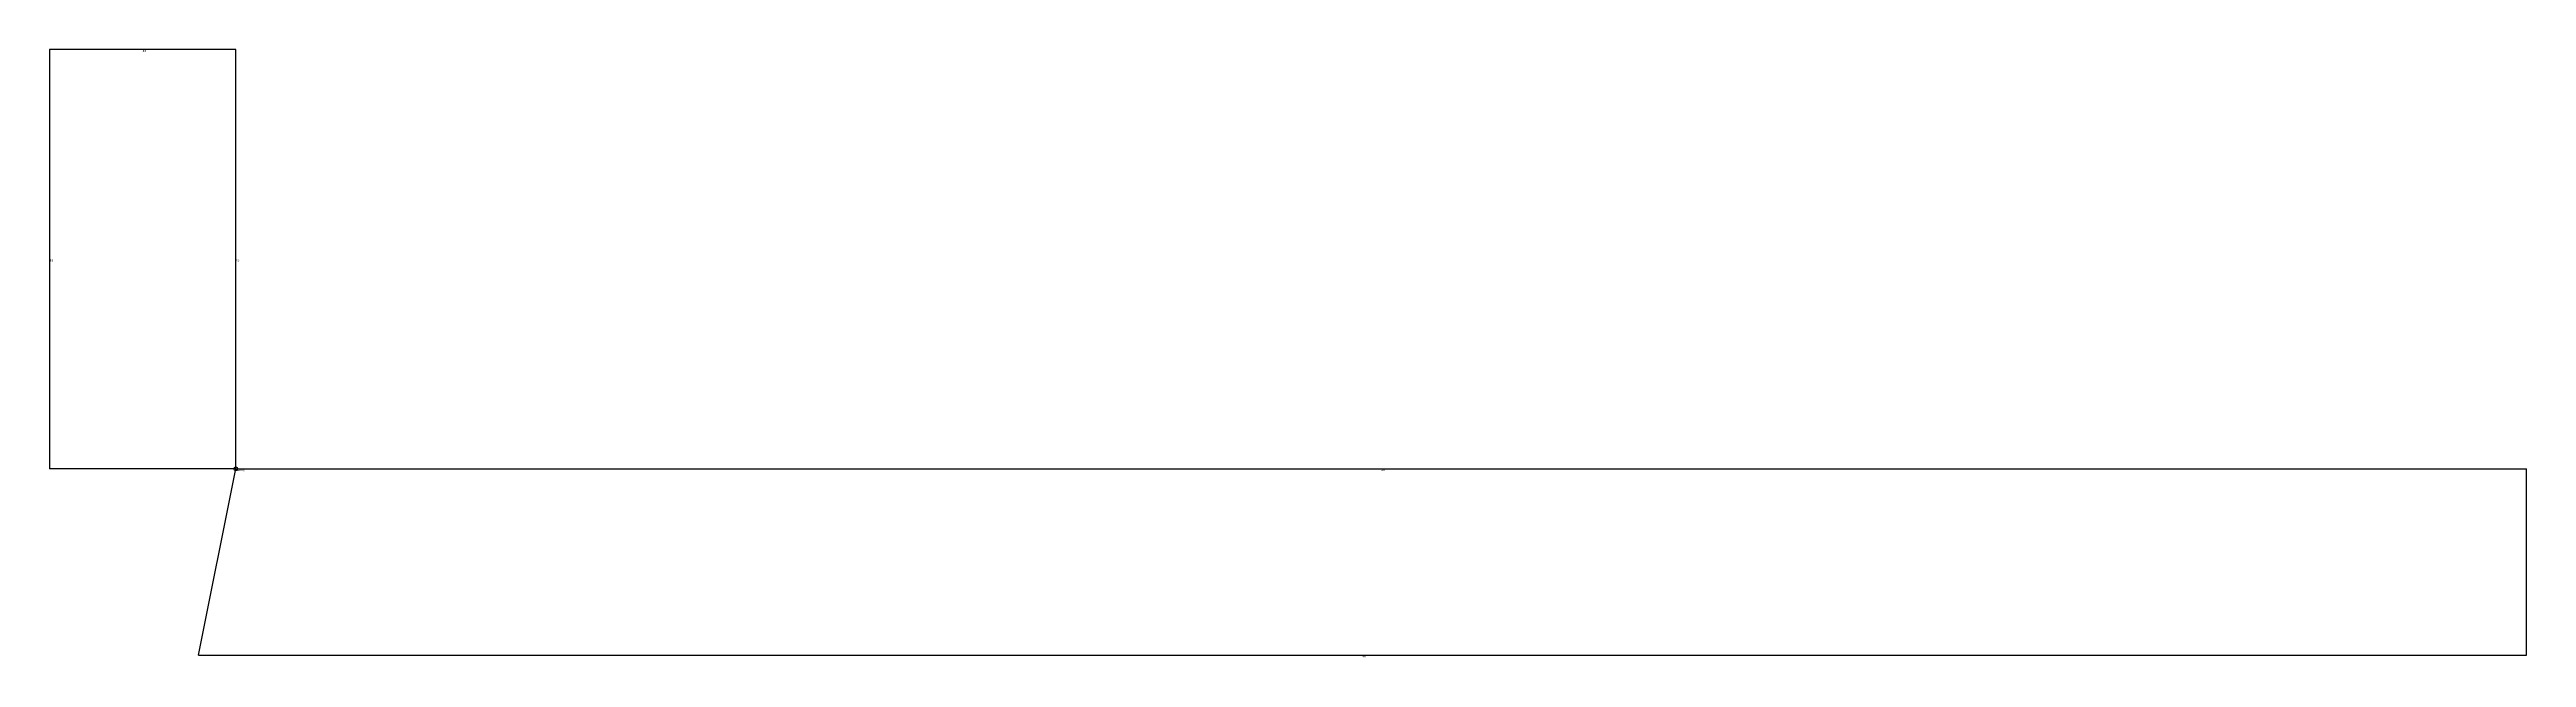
# Model space of a CAD drawing. Header units: metres. Extents: x 7978 to 27144, y 8157 to 45277.
# Drawn here: x 17750 to 20410, y 24187 to 24840 of the extents above; entities that cross this region are included whole.
import ezdxf

# ---------------------------------------------------------------- set-up
doc = ezdxf.new("R2010")
doc.units = ezdxf.units.M
doc.layers.add('WALL_DEBUG', color=7, linetype='Continuous')

msp = doc.modelspace()

# ---------------------------------------------------------------- linework, layer by layer
at = {"layer": 'debug', "color": 2}
msp.add_circle((17950, 24390), 2, dxfattribs=at)
msp.add_circle((17950, 24390), 2, dxfattribs=at)
msp.add_circle((17950, 24390), 2, dxfattribs=at)
msp.add_circle((17950, 24390), 2, dxfattribs=at)
msp.add_circle((17950, 24390), 2, dxfattribs=at)
at = {"layer": 'WALL_DEBUG'}
for p, q in [((17950, 24840), (17750, 24840)), ((17750, 24840), (17750, 24390)), ((17950, 24840), (17750, 24840)), ((17750, 24840), (17750, 24390)), ((17950, 24840), (17750, 24840)), ((17750, 24840), (17750, 24390)), ((17950, 24840), (17750, 24840)), ((17750, 24840), (17750, 24390)), ((17950, 24840), (17750, 24840)), ((17750, 24840), (17750, 24390)), ((17950, 24840), (17750, 24840)), ((17750, 24840), (17750, 24390)), ((17950, 24390), (17950, 24840)), ((17950, 24390), (17950, 24840)), ((17950, 24390), (17950, 24840)), ((17950, 24390), (17950, 24840)), ((17950, 24390), (17950, 24840)), ((17950, 24390), (17950, 24840)), ((17950, 24390), (17750, 24390)), ((17950, 24390), (17750, 24390)), ((17950, 24390), (17750, 24390)), ((17950, 24390), (17750, 24390)), ((17950, 24390), (17750, 24390)), ((17910, 24190), (17950, 24390)), ((17910, 24190), (17950, 24390)), ((17910, 24190), (17950, 24390)), ((17910, 24190), (17950, 24390)), ((17910, 24190), (17950, 24390)), ((17950, 24390), (20410, 24390)), ((17950, 24390), (20410, 24390)), ((17950, 24390), (20410, 24390)), ((17950, 24390), (20410, 24390)), ((17950, 24390), (20410, 24390)), ((17950, 24390), (20410, 24390)), ((20410, 24190), (20410, 24390)), ((20410, 24190), (20410, 24390)), ((20410, 24190), (20410, 24390)), ((20410, 24190), (20410, 24390)), ((20410, 24190), (20410, 24390)), ((17910, 24190), (20410, 24190)), ((17910, 24190), (20410, 24190)), ((17910, 24190), (20410, 24190)), ((17910, 24190), (20410, 24190)), ((17910, 24190), (20410, 24190)), ((17910, 24190), (20410, 24190))]:
    msp.add_line(p, q, dxfattribs=at)

# ---------------------------------------------------------------- texts
at = {"layer": 'comp_debug_text', "char_height": 2.5, "attachment_point": 1}
for s, insert in [('43', (17850, 24840)), ('43', (17750, 24615)), ('43', (17950, 24615)), ('43', (19180, 24390)), ('40', (19160, 24190))]:
    msp.add_mtext(s, dxfattribs=dict(at, insert=insert))
at = {"layer": 'debug', "insert": (17950, 24390), "char_height": 2.5, "attachment_point": 1}
msp.add_mtext('debug', dxfattribs=at)
msp.add_mtext('debug', dxfattribs=at)
msp.add_mtext('debug', dxfattribs=at)
msp.add_mtext('debug', dxfattribs=at)
msp.add_mtext('debug', dxfattribs=at)

doc.saveas('drawing.dxf')
